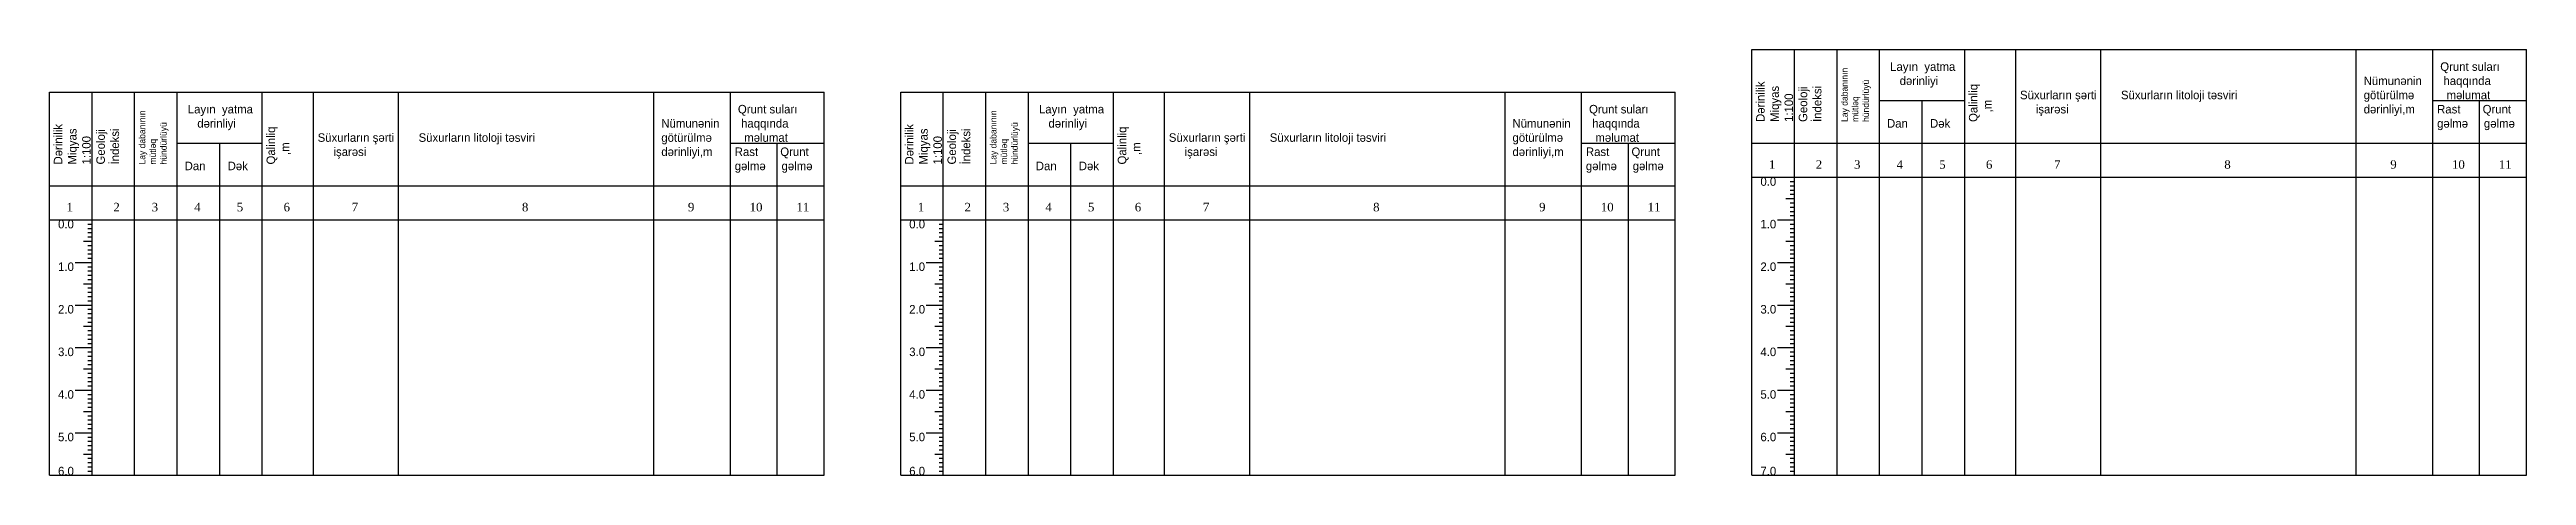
# Model space of a CAD drawing. Header units: metres. Extents: x -12 to 2972, y -38 to 385.
# Drawn here: x 590 to 1172, y 260 to 360 of the extents above; entities that cross this region are included whole.
import ezdxf

# ---------------------------------------------------------------- set-up
doc = ezdxf.new("R2010")
doc.units = ezdxf.units.M
doc.styles.add('TimesNewRoman', font='TimesNewRoman')

msp = doc.modelspace()

# ---------------------------------------------------------------- texts
at = {"attachment_point": 1, "rotation": 90}
for s, insert, char_height in [('Lay dabanının\\Pmütləq\\Phündürlüyü', (1011, 343), 1.5), ('Dərinilik\\PMiqyas\\P1:100', (991, 343), 2), ('Geoloji\\Pİndeksi', (1001, 343), 2), ('Qalinliq\\P   ,m', (1041, 343), 2), ('Lay dabanının\\Pmütləq\\Phündürlüyü', (611, 333), 1.5), ('Lay dabanının\\Pmütləq\\Phündürlüyü', (811, 333), 1.5), ('Dərinilik\\PMiqyas\\P1:100', (591, 333), 2), ('Geoloji\\Pİndeksi', (601, 333), 2), ('Qalinliq\\P   ,m', (641, 333), 2), ('Dərinilik\\PMiqyas\\P1:100', (791, 333), 2), ('Geoloji\\Pİndeksi', (801, 333), 2), ('Qalinliq\\P   ,m', (841, 333), 2)]:
    msp.add_mtext(s, dxfattribs=dict(at, insert=insert, char_height=char_height))
at = {"char_height": 2, "attachment_point": 1}
for s, insert in [('  Layın  yatma\\P     dərinliyi\\P \\P \\P Dan       Dək', (1021, 357)), (' Qrunt suları\\P  haqqında\\P   məlumat\\PRast       Qrunt\\Pgəlmə     gəlmə ', (1151, 357)), ('\\P\\PSüxurların şərti\\P     işarəsi', (1053, 357)), ('\\P \\P     Süxurların litoloji təsviri', (1073, 357)), ('\\P Nümunənin\\P götürülmə\\P dərinliyi,m', (1133, 357)), ('  Layın  yatma\\P     dərinliyi\\P \\P \\P Dan       Dək', (621, 347)), ('\\P Nümunənin\\P götürülmə\\P dərinliyi,m', (733, 347)), (' Qrunt suları\\P  haqqında\\P   məlumat\\PRast       Qrunt\\Pgəlmə     gəlmə ', (751, 347)), ('  Layın  yatma\\P     dərinliyi\\P \\P \\P Dan       Dək', (821, 347)), ('\\P Nümunənin\\P götürülmə\\P dərinliyi,m', (933, 347)), (' Qrunt suları\\P  haqqında\\P   məlumat\\PRast       Qrunt\\Pgəlmə     gəlmə ', (951, 347)), ('\\P\\PSüxurların şərti\\P     işarəsi', (653, 347)), ('\\P \\P     Süxurların litoloji təsviri', (673, 347)), ('\\P\\PSüxurların şərti\\P     işarəsi', (853, 347)), ('\\P \\P     Süxurların litoloji təsviri', (873, 347)), ('0.0', (992, 330)), ('0.0', (592, 320)), ('0.0', (792, 320)), ('1.0', (992, 320)), ('1.0', (592, 310)), ('1.0', (792, 310)), ('2.0', (992, 310)), ('2.0', (592, 300)), ('2.0', (792, 300)), ('3.0', (992, 300)), ('3.0', (592, 290)), ('3.0', (792, 290)), ('4.0', (992, 290)), ('4.0', (592, 280)), ('4.0', (792, 280)), ('5.0', (992, 280)), ('5.0', (592, 270)), ('5.0', (792, 270)), ('6.0', (992, 270)), ('6.0', (592, 262)), ('6.0', (792, 262)), ('7.0', (992, 262))]:
    msp.add_mtext(s, dxfattribs=dict(at, insert=insert))
at = {"char_height": 2, "attachment_point": 1, "style": 'TimesNewRoman'}
for s, insert in [('1', (994, 334)), ('2', (1005, 334)), ('3', (1014, 334)), ('4', (1024, 334)), ('5', (1034, 334)), ('6', (1045, 334)), ('7', (1061, 334)), ('8', (1101, 334)), ('9', (1140, 334)), ('10', (1154.5, 334)), ('11', (1165.5, 334)), ('1', (594, 324)), ('2', (605, 324)), ('3', (614, 324)), ('4', (624, 324)), ('5', (634, 324)), ('6', (645, 324)), ('7', (661, 324)), ('8', (701, 324)), ('9', (740, 324)), ('10', (754.5, 324)), ('11', (765.5, 324)), ('1', (794, 324)), ('2', (805, 324)), ('3', (814, 324)), ('4', (824, 324)), ('5', (834, 324)), ('6', (845, 324)), ('7', (861, 324)), ('8', (901, 324)), ('9', (940, 324)), ('10', (954.5, 324)), ('11', (965.5, 324))]:
    msp.add_mtext(s, dxfattribs=dict(at, insert=insert))

# ---------------------------------------------------------------- linework, layer by layer
at = {"color": 7}
for p, q in [((990, 360), (1172, 360)), ((990, 260), (990, 360)), ((1000, 330), (1000, 360)), ((1010, 260), (1010, 360)), ((1020, 260), (1020, 360)), ((1040, 260), (1040, 360)), ((1052, 260), (1052, 360)), ((1072, 260), (1072, 360)), ((1132, 260), (1132, 360)), ((1150, 260), (1150, 360)), ((1172, 260), (1172, 360)), ((1172, 260), (1172, 360)), ((590, 350), (772, 350)), ((590, 260), (590, 350)), ((600, 320), (600, 350)), ((610, 260), (610, 350)), ((620, 260), (620, 350)), ((640, 260), (640, 350)), ((652, 260), (652, 350)), ((672, 260), (672, 350)), ((732, 260), (732, 350)), ((750, 260), (750, 350)), ((772, 260), (772, 350)), ((772, 260), (772, 350)), ((790, 350), (972, 350)), ((790, 260), (790, 350)), ((800, 320), (800, 350)), ((810, 260), (810, 350)), ((820, 260), (820, 350)), ((840, 260), (840, 350)), ((852, 260), (852, 350)), ((872, 260), (872, 350)), ((932, 260), (932, 350)), ((950, 260), (950, 350)), ((972, 260), (972, 350)), ((972, 260), (972, 350)), ((1020, 348), (1040, 348)), ((1030, 260), (1030, 348)), ((1150, 348), (1172, 348)), ((1161, 260), (1161, 348)), ((620, 338), (640, 338)), ((630, 260), (630, 338)), ((750, 338), (772, 338)), ((761, 260), (761, 338)), ((820, 338), (840, 338)), ((830, 260), (830, 338)), ((950, 338), (972, 338)), ((961, 260), (961, 338)), ((990, 338), (1172, 338)), ((590, 328), (772, 328)), ((790, 328), (972, 328)), ((990, 330), (1172, 330)), ((590, 320), (772, 320)), ((790, 320), (972, 320)), ((590, 260), (772, 260)), ((790, 260), (972, 260)), ((990, 260), (1172, 260))]:
    msp.add_line(p, q, dxfattribs=at)
for p, q in [((996, 330), (1000, 330)), ((999, 329), (1000, 329)), ((999, 328), (1000, 328)), ((999, 327), (1000, 327)), ((999, 326), (1000, 326)), ((1000, 260), (1000, 330)), ((998, 325), (1000, 325)), ((999, 324), (1000, 324)), ((999, 323), (1000, 323)), ((999, 322), (1000, 322)), ((999, 321), (1000, 321)), ((596, 320), (600, 320)), ((598, 315), (600, 315)), ((599, 319), (600, 319)), ((599, 318), (600, 318)), ((599, 317), (600, 317)), ((599, 316), (600, 316)), ((600, 260), (600, 320)), ((796, 320), (800, 320)), ((798, 315), (800, 315)), ((799, 319), (800, 319)), ((799, 318), (800, 318)), ((799, 317), (800, 317)), ((799, 316), (800, 316)), ((800, 260), (800, 320)), ((996, 320), (1000, 320)), ((998, 315), (1000, 315)), ((999, 319), (1000, 319)), ((999, 318), (1000, 318)), ((999, 317), (1000, 317)), ((999, 316), (1000, 316)), ((596, 310), (600, 310)), ((599, 314), (600, 314)), ((599, 313), (600, 313)), ((599, 312), (600, 312)), ((599, 311), (600, 311)), ((599, 309), (600, 309)), ((796, 310), (800, 310)), ((799, 314), (800, 314)), ((799, 313), (800, 313)), ((799, 312), (800, 312)), ((799, 311), (800, 311)), ((799, 309), (800, 309)), ((996, 310), (1000, 310)), ((999, 314), (1000, 314)), ((999, 313), (1000, 313)), ((999, 312), (1000, 312)), ((999, 311), (1000, 311)), ((999, 309), (1000, 309)), ((598, 305), (600, 305)), ((599, 308), (600, 308)), ((599, 307), (600, 307)), ((599, 306), (600, 306)), ((599, 304), (600, 304)), ((599, 303), (600, 303)), ((798, 305), (800, 305)), ((799, 308), (800, 308)), ((799, 307), (800, 307)), ((799, 306), (800, 306)), ((799, 304), (800, 304)), ((799, 303), (800, 303)), ((998, 305), (1000, 305)), ((999, 308), (1000, 308)), ((999, 307), (1000, 307)), ((999, 306), (1000, 306)), ((999, 304), (1000, 304)), ((999, 303), (1000, 303)), ((596, 300), (600, 300)), ((599, 302), (600, 302)), ((599, 301), (600, 301)), ((599, 299), (600, 299)), ((599, 298), (600, 298)), ((599, 297), (600, 297)), ((796, 300), (800, 300)), ((799, 302), (800, 302)), ((799, 301), (800, 301)), ((799, 299), (800, 299)), ((799, 298), (800, 298)), ((799, 297), (800, 297)), ((996, 300), (1000, 300)), ((999, 302), (1000, 302)), ((999, 301), (1000, 301)), ((999, 299), (1000, 299)), ((999, 298), (1000, 298)), ((999, 297), (1000, 297)), ((598, 295), (600, 295)), ((599, 296), (600, 296)), ((599, 294), (600, 294)), ((599, 293), (600, 293)), ((599, 292), (600, 292)), ((599, 291), (600, 291)), ((798, 295), (800, 295)), ((799, 296), (800, 296)), ((799, 294), (800, 294)), ((799, 293), (800, 293)), ((799, 292), (800, 292)), ((799, 291), (800, 291)), ((998, 295), (1000, 295)), ((999, 296), (1000, 296)), ((999, 294), (1000, 294)), ((999, 293), (1000, 293)), ((999, 292), (1000, 292)), ((999, 291), (1000, 291)), ((596, 290), (600, 290)), ((599, 289), (600, 289)), ((599, 288), (600, 288)), ((599, 287), (600, 287)), ((599, 286), (600, 286)), ((796, 290), (800, 290)), ((799, 289), (800, 289)), ((799, 288), (800, 288)), ((799, 287), (800, 287)), ((799, 286), (800, 286)), ((996, 290), (1000, 290)), ((999, 289), (1000, 289)), ((999, 288), (1000, 288)), ((999, 287), (1000, 287)), ((999, 286), (1000, 286)), ((596, 280), (600, 280)), ((598, 285), (600, 285)), ((599, 284), (600, 284)), ((599, 283), (600, 283)), ((599, 282), (600, 282)), ((599, 281), (600, 281)), ((796, 280), (800, 280)), ((798, 285), (800, 285)), ((799, 284), (800, 284)), ((799, 283), (800, 283)), ((799, 282), (800, 282)), ((799, 281), (800, 281)), ((996, 280), (1000, 280)), ((998, 285), (1000, 285)), ((999, 284), (1000, 284)), ((999, 283), (1000, 283)), ((999, 282), (1000, 282)), ((999, 281), (1000, 281)), ((598, 275), (600, 275)), ((599, 279), (600, 279)), ((599, 278), (600, 278)), ((599, 277), (600, 277)), ((599, 276), (600, 276)), ((599, 274), (600, 274)), ((798, 275), (800, 275)), ((799, 279), (800, 279)), ((799, 278), (800, 278)), ((799, 277), (800, 277)), ((799, 276), (800, 276)), ((799, 274), (800, 274)), ((998, 275), (1000, 275)), ((999, 279), (1000, 279)), ((999, 278), (1000, 278)), ((999, 277), (1000, 277)), ((999, 276), (1000, 276)), ((999, 274), (1000, 274)), ((596, 270), (600, 270)), ((599, 273), (600, 273)), ((599, 272), (600, 272)), ((599, 271), (600, 271)), ((599, 269), (600, 269)), ((599, 268), (600, 268)), ((796, 270), (800, 270)), ((799, 273), (800, 273)), ((799, 272), (800, 272)), ((799, 271), (800, 271)), ((799, 269), (800, 269)), ((799, 268), (800, 268)), ((996, 270), (1000, 270)), ((999, 273), (1000, 273)), ((999, 272), (1000, 272)), ((999, 271), (1000, 271)), ((999, 269), (1000, 269)), ((999, 268), (1000, 268)), ((598, 265), (600, 265)), ((599, 267), (600, 267)), ((599, 266), (600, 266)), ((599, 264), (600, 264)), ((599, 263), (600, 263)), ((599, 262), (600, 262)), ((798, 265), (800, 265)), ((799, 267), (800, 267)), ((799, 266), (800, 266)), ((799, 264), (800, 264)), ((799, 263), (800, 263)), ((799, 262), (800, 262)), ((998, 265), (1000, 265)), ((999, 267), (1000, 267)), ((999, 266), (1000, 266)), ((999, 264), (1000, 264)), ((999, 263), (1000, 263)), ((999, 262), (1000, 262)), ((596, 260), (600, 260)), ((599, 261), (600, 261)), ((796, 260), (800, 260)), ((799, 261), (800, 261)), ((996, 260), (1000, 260)), ((999, 261), (1000, 261))]:
    msp.add_line(p, q)

msp.set_redraw_order([(e.dxf.handle, doc.entitydb.next_handle()) for e in msp.query("TEXT MTEXT ATTDEF DIMENSION ARC_DIMENSION")])  # texts and dimensions are drawn at this point

doc.saveas('drawing.dxf')
